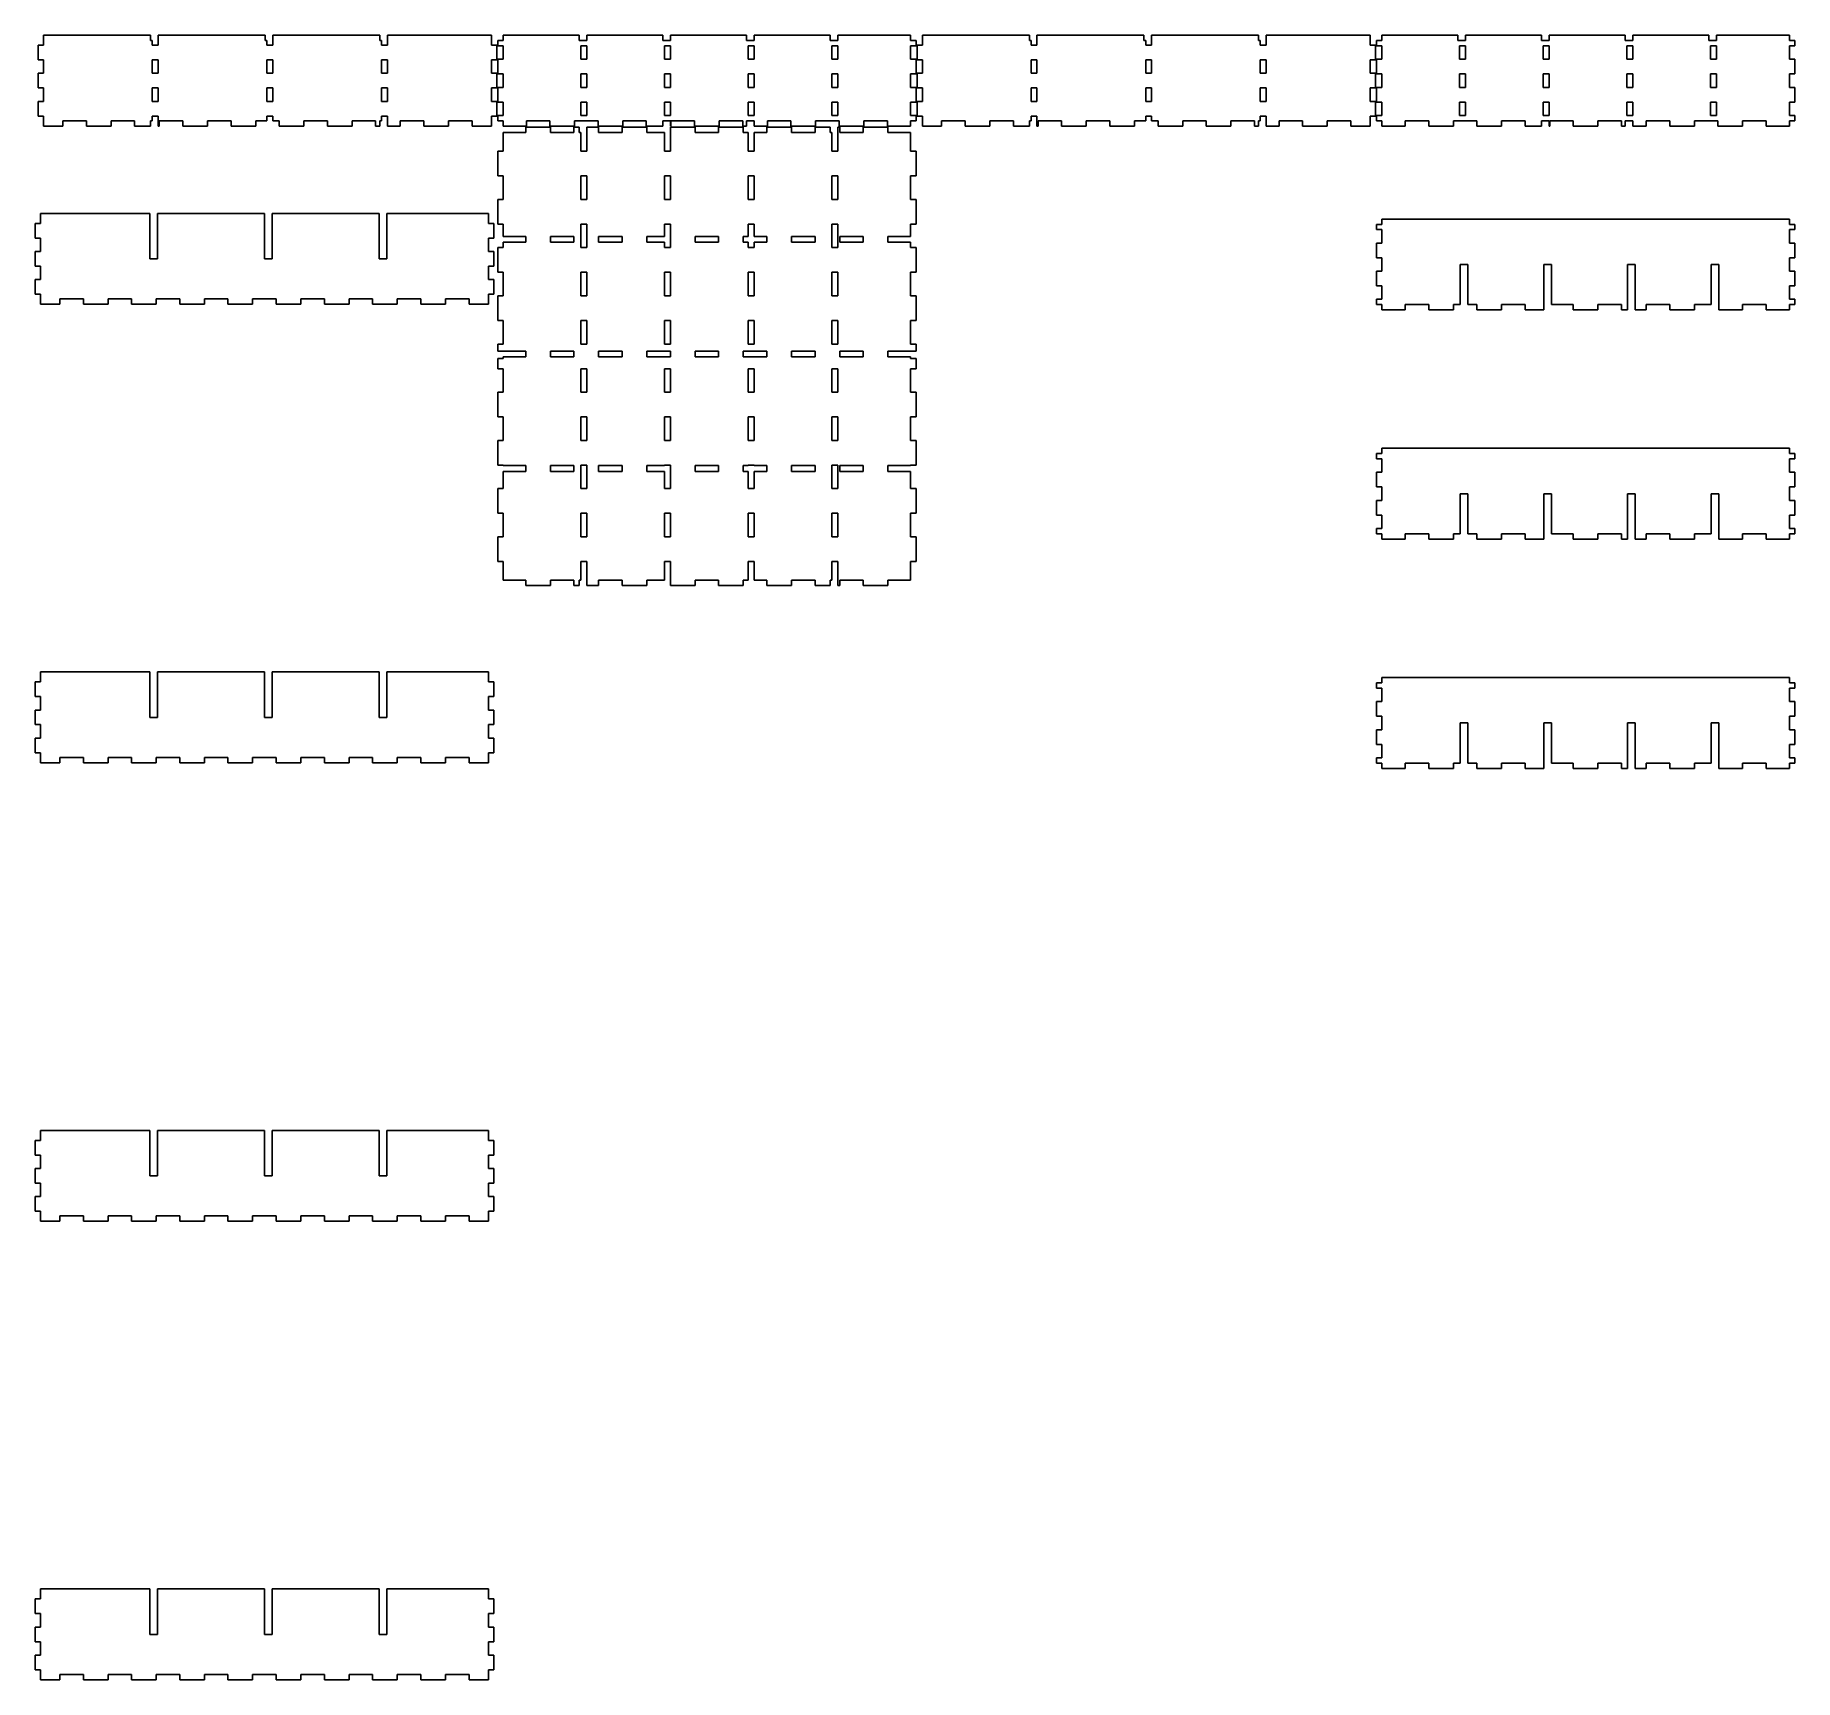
# Model space of a CAD drawing. Header units: metres. Extents: x -334 to 542, y -933 to -114.
import ezdxf

# ---------------------------------------------------------------- set-up
doc = ezdxf.new("R2010")
doc.units = ezdxf.units.M

msp = doc.modelspace()

# ---------------------------------------------------------------- linework, layer by layer
for p, q in [((-330.215, -119.11), (-332.875, -119.11)), ((-332.875, -119.11), (-332.875, -126.39)), ((-276.952, -114.125), (-330.215, -114.125)), ((-330.215, -114.125), (-330.215, -119.11)), ((-276.952, -116.785), (-276.952, -114.125)), ((-276.092, -116.785), (-276.952, -116.785)), ((-276.092, -119.11), (-276.092, -116.785)), ((-273.152, -119.11), (-276.092, -119.11)), ((-219.89, -114.125), (-273.152, -114.125)), ((-273.152, -114.125), (-273.152, -119.11)), ((-219.89, -116.785), (-219.89, -114.125)), ((-219.03, -116.785), (-219.89, -116.785)), ((-219.03, -119.11), (-219.03, -116.785)), ((-216.09, -119.11), (-219.03, -119.11)), ((-162.827, -114.125), (-216.09, -114.125)), ((-216.09, -114.125), (-216.09, -119.11)), ((-162.827, -116.785), (-162.827, -114.125)), ((-161.967, -116.785), (-162.827, -116.785)), ((-161.967, -119.11), (-161.967, -116.785)), ((-159.027, -119.11), (-161.967, -119.11)), ((-107.285, -114.125), (-159.027, -114.125)), ((-159.027, -114.125), (-159.027, -119.11)), ((-107.285, -119.11), (-107.285, -114.125)), ((-104.625, -119.11), (-107.285, -119.11)), ((-104.625, -126.39), (-104.625, -119.11)), ((-101.465, -116.785), (-104.125, -116.785)), ((-104.125, -116.785), (-104.125, -119.39)), ((-104.125, -119.39), (-101.465, -119.39)), ((-63.615, -114.125), (-101.465, -114.125)), ((-101.465, -114.125), (-101.465, -116.785)), ((-101.465, -119.39), (-101.465, -126.11)), ((-63.615, -116.785), (-63.615, -114.125)), ((-59.815, -116.785), (-63.615, -116.785)), ((-62.755, -126.11), (-62.755, -119.39)), ((-62.755, -119.39), (-59.815, -119.39)), ((-21.965, -114.125), (-59.815, -114.125)), ((-59.815, -114.125), (-59.815, -116.785)), ((-59.815, -119.39), (-59.815, -126.11)), ((-21.965, -116.785), (-21.965, -114.125)), ((-18.165, -116.785), (-21.965, -116.785)), ((-21.105, -126.11), (-21.105, -119.39)), ((-21.105, -119.39), (-18.165, -119.39)), ((19.685, -114.125), (-18.165, -114.125)), ((-18.165, -114.125), (-18.165, -116.785)), ((-18.165, -119.39), (-18.165, -126.11)), ((19.685, -116.785), (19.685, -114.125)), ((23.485, -116.785), (19.685, -116.785)), ((20.545, -126.11), (20.545, -119.39)), ((20.545, -119.39), (23.485, -119.39)), ((61.335, -114.125), (23.485, -114.125)), ((23.485, -114.125), (23.485, -116.785)), ((23.485, -119.39), (23.485, -126.11)), ((61.335, -116.785), (61.335, -114.125)), ((65.135, -116.785), (61.335, -116.785)), ((62.195, -126.11), (62.195, -119.39)), ((62.195, -119.39), (65.135, -119.39)), ((101.465, -114.125), (65.135, -114.125)), ((65.135, -114.125), (65.135, -116.785)), ((65.135, -119.39), (65.135, -126.11)), ((101.465, -116.785), (101.465, -114.125)), ((104.125, -116.785), (101.465, -116.785)), ((101.465, -126.11), (101.465, -119.39)), ((101.465, -119.39), (104.125, -119.39)), ((104.125, -119.39), (104.125, -116.785)), ((107.285, -119.11), (104.625, -119.11)), ((104.625, -119.11), (104.625, -126.39)), ((160.548, -114.125), (107.285, -114.125)), ((107.285, -114.125), (107.285, -119.11)), ((160.548, -116.785), (160.548, -114.125)), ((161.408, -116.785), (160.548, -116.785)), ((161.408, -119.11), (161.408, -116.785)), ((164.348, -119.11), (161.408, -119.11)), ((217.61, -114.125), (164.348, -114.125)), ((164.348, -114.125), (164.348, -119.11)), ((217.61, -116.785), (217.61, -114.125)), ((218.47, -116.785), (217.61, -116.785)), ((218.47, -119.11), (218.47, -116.785)), ((221.41, -119.11), (218.47, -119.11)), ((274.673, -114.125), (221.41, -114.125)), ((221.41, -114.125), (221.41, -119.11)), ((274.673, -116.785), (274.673, -114.125)), ((275.533, -116.785), (274.673, -116.785)), ((275.533, -119.11), (275.533, -116.785)), ((278.473, -119.11), (275.533, -119.11)), ((330.215, -114.125), (278.473, -114.125)), ((278.473, -114.125), (278.473, -119.11)), ((330.215, -119.11), (330.215, -114.125)), ((332.875, -119.11), (330.215, -119.11)), ((332.875, -126.39), (332.875, -119.11)), ((336.035, -116.785), (333.375, -116.785)), ((333.375, -116.785), (333.375, -119.39)), ((333.375, -119.39), (336.035, -119.39)), ((373.885, -114.125), (336.035, -114.125)), ((336.035, -114.125), (336.035, -116.785)), ((336.035, -119.39), (336.035, -126.11)), ((373.885, -116.785), (373.885, -114.125)), ((377.685, -116.785), (373.885, -116.785)), ((374.745, -126.11), (374.745, -119.39)), ((374.745, -119.39), (377.685, -119.39)), ((415.535, -114.125), (377.685, -114.125)), ((377.685, -114.125), (377.685, -116.785)), ((377.685, -119.39), (377.685, -126.11)), ((415.535, -116.785), (415.535, -114.125)), ((419.335, -116.785), (415.535, -116.785)), ((416.395, -126.11), (416.395, -119.39)), ((416.395, -119.39), (419.335, -119.39)), ((457.185, -114.125), (419.335, -114.125)), ((419.335, -114.125), (419.335, -116.785)), ((419.335, -119.39), (419.335, -126.11)), ((457.185, -116.785), (457.185, -114.125)), ((460.985, -116.785), (457.185, -116.785)), ((458.045, -126.11), (458.045, -119.39)), ((458.045, -119.39), (460.985, -119.39)), ((498.835, -114.125), (460.985, -114.125)), ((460.985, -114.125), (460.985, -116.785)), ((460.985, -119.39), (460.985, -126.11)), ((498.835, -116.785), (498.835, -114.125)), ((502.635, -116.785), (498.835, -116.785)), ((499.695, -126.11), (499.695, -119.39)), ((499.695, -119.39), (502.635, -119.39)), ((538.965, -114.125), (502.635, -114.125)), ((502.635, -114.125), (502.635, -116.785)), ((502.635, -119.39), (502.635, -126.11)), ((538.965, -116.785), (538.965, -114.125)), ((541.625, -116.785), (538.965, -116.785)), ((538.965, -126.11), (538.965, -119.39)), ((538.965, -119.39), (541.625, -119.39)), ((541.625, -119.39), (541.625, -116.785)), ((-332.875, -126.39), (-330.215, -126.39)), ((-330.215, -126.39), (-330.215, -133.11)), ((-276.092, -133.11), (-276.092, -126.39)), ((-276.092, -126.39), (-273.152, -126.39)), ((-273.152, -126.39), (-273.152, -133.11)), ((-219.03, -133.11), (-219.03, -126.39)), ((-219.03, -126.39), (-216.09, -126.39)), ((-216.09, -126.39), (-216.09, -133.11)), ((-161.967, -133.11), (-161.967, -126.39)), ((-161.967, -126.39), (-159.027, -126.39)), ((-159.027, -126.39), (-159.027, -133.11)), ((-107.285, -133.11), (-107.285, -126.39)), ((-107.285, -126.39), (-104.625, -126.39)), ((-101.465, -126.11), (-104.125, -126.11)), ((-104.125, -126.11), (-104.125, -133.39)), ((-59.815, -126.11), (-62.755, -126.11)), ((-18.165, -126.11), (-21.105, -126.11)), ((23.485, -126.11), (20.545, -126.11)), ((65.135, -126.11), (62.195, -126.11)), ((104.125, -126.11), (101.465, -126.11)), ((104.125, -133.39), (104.125, -126.11)), ((104.625, -126.39), (107.285, -126.39)), ((107.285, -126.39), (107.285, -133.11)), ((161.408, -133.11), (161.408, -126.39)), ((161.408, -126.39), (164.348, -126.39)), ((164.348, -126.39), (164.348, -133.11)), ((218.47, -133.11), (218.47, -126.39)), ((218.47, -126.39), (221.41, -126.39)), ((221.41, -126.39), (221.41, -133.11)), ((275.533, -133.11), (275.533, -126.39)), ((275.533, -126.39), (278.473, -126.39)), ((278.473, -126.39), (278.473, -133.11)), ((330.215, -133.11), (330.215, -126.39)), ((330.215, -126.39), (332.875, -126.39)), ((336.035, -126.11), (333.375, -126.11)), ((333.375, -126.11), (333.375, -133.39)), ((377.685, -126.11), (374.745, -126.11)), ((419.335, -126.11), (416.395, -126.11)), ((460.985, -126.11), (458.045, -126.11)), ((502.635, -126.11), (499.695, -126.11)), ((541.625, -126.11), (538.965, -126.11)), ((541.625, -133.39), (541.625, -126.11)), ((-330.215, -133.11), (-332.875, -133.11)), ((-332.875, -133.11), (-332.875, -140.39)), ((-273.152, -133.11), (-276.092, -133.11)), ((-216.09, -133.11), (-219.03, -133.11)), ((-159.027, -133.11), (-161.967, -133.11)), ((-104.625, -133.11), (-107.285, -133.11)), ((-104.625, -140.39), (-104.625, -133.11)), ((-104.125, -133.39), (-101.465, -133.39)), ((-101.465, -140.11), (-104.125, -140.11)), ((-104.125, -140.11), (-104.125, -147.39)), ((-101.465, -133.39), (-101.465, -140.11)), ((-62.755, -140.11), (-62.755, -133.39)), ((-62.755, -133.39), (-59.815, -133.39)), ((-59.815, -140.11), (-62.755, -140.11)), ((-59.815, -133.39), (-59.815, -140.11)), ((-21.105, -140.11), (-21.105, -133.39)), ((-21.105, -133.39), (-18.165, -133.39)), ((-18.165, -140.11), (-21.105, -140.11)), ((-18.165, -133.39), (-18.165, -140.11)), ((20.545, -140.11), (20.545, -133.39)), ((20.545, -133.39), (23.485, -133.39)), ((23.485, -140.11), (20.545, -140.11)), ((23.485, -133.39), (23.485, -140.11)), ((62.195, -140.11), (62.195, -133.39)), ((62.195, -133.39), (65.135, -133.39)), ((65.135, -140.11), (62.195, -140.11)), ((65.135, -133.39), (65.135, -140.11)), ((101.465, -140.11), (101.465, -133.39)), ((101.465, -133.39), (104.125, -133.39)), ((104.125, -140.11), (101.465, -140.11)), ((104.125, -147.39), (104.125, -140.11)), ((107.285, -133.11), (104.625, -133.11)), ((104.625, -133.11), (104.625, -140.39)), ((164.348, -133.11), (161.408, -133.11)), ((221.41, -133.11), (218.47, -133.11)), ((278.473, -133.11), (275.533, -133.11)), ((332.875, -133.11), (330.215, -133.11)), ((332.875, -140.39), (332.875, -133.11)), ((333.375, -133.39), (336.035, -133.39)), ((336.035, -140.11), (333.375, -140.11)), ((333.375, -140.11), (333.375, -147.39)), ((336.035, -133.39), (336.035, -140.11)), ((374.745, -140.11), (374.745, -133.39)), ((374.745, -133.39), (377.685, -133.39)), ((377.685, -140.11), (374.745, -140.11)), ((377.685, -133.39), (377.685, -140.11)), ((416.395, -140.11), (416.395, -133.39)), ((416.395, -133.39), (419.335, -133.39)), ((419.335, -140.11), (416.395, -140.11)), ((419.335, -133.39), (419.335, -140.11)), ((458.045, -140.11), (458.045, -133.39)), ((458.045, -133.39), (460.985, -133.39)), ((460.985, -140.11), (458.045, -140.11)), ((460.985, -133.39), (460.985, -140.11)), ((499.695, -140.11), (499.695, -133.39)), ((499.695, -133.39), (502.635, -133.39)), ((502.635, -140.11), (499.695, -140.11)), ((502.635, -133.39), (502.635, -140.11)), ((538.965, -140.11), (538.965, -133.39)), ((538.965, -133.39), (541.625, -133.39)), ((541.625, -140.11), (538.965, -140.11)), ((541.625, -147.39), (541.625, -140.11)), ((-332.875, -140.39), (-330.215, -140.39)), ((-330.215, -147.11), (-332.875, -147.11)), ((-332.875, -147.11), (-332.875, -154.39)), ((-330.215, -140.39), (-330.215, -147.11)), ((-276.092, -147.11), (-276.092, -140.39)), ((-276.092, -140.39), (-273.152, -140.39)), ((-273.152, -147.11), (-276.092, -147.11)), ((-273.152, -140.39), (-273.152, -147.11)), ((-219.03, -147.11), (-219.03, -140.39)), ((-219.03, -140.39), (-216.09, -140.39)), ((-216.09, -147.11), (-219.03, -147.11)), ((-216.09, -140.39), (-216.09, -147.11)), ((-161.967, -147.11), (-161.967, -140.39)), ((-161.967, -140.39), (-159.027, -140.39)), ((-159.027, -147.11), (-161.967, -147.11)), ((-159.027, -140.39), (-159.027, -147.11)), ((-107.285, -147.11), (-107.285, -140.39)), ((-107.285, -140.39), (-104.625, -140.39)), ((-104.625, -147.11), (-107.285, -147.11)), ((-104.625, -154.39), (-104.625, -147.11)), ((-104.125, -147.39), (-101.465, -147.39)), ((-101.465, -147.39), (-101.465, -154.11)), ((-62.755, -154.11), (-62.755, -147.39)), ((-62.755, -147.39), (-59.815, -147.39)), ((-59.815, -147.39), (-59.815, -154.11)), ((-21.105, -154.11), (-21.105, -147.39)), ((-21.105, -147.39), (-18.165, -147.39)), ((-18.165, -147.39), (-18.165, -154.11)), ((20.545, -154.11), (20.545, -147.39)), ((20.545, -147.39), (23.485, -147.39)), ((23.485, -147.39), (23.485, -154.11)), ((62.195, -154.11), (62.195, -147.39)), ((62.195, -147.39), (65.135, -147.39)), ((65.135, -147.39), (65.135, -154.11)), ((101.465, -154.11), (101.465, -147.39)), ((101.465, -147.39), (104.125, -147.39)), ((104.625, -140.39), (107.285, -140.39)), ((107.285, -147.11), (104.625, -147.11)), ((104.625, -147.11), (104.625, -154.39)), ((107.285, -140.39), (107.285, -147.11)), ((161.408, -147.11), (161.408, -140.39)), ((161.408, -140.39), (164.348, -140.39)), ((164.348, -147.11), (161.408, -147.11)), ((164.348, -140.39), (164.348, -147.11)), ((218.47, -147.11), (218.47, -140.39)), ((218.47, -140.39), (221.41, -140.39)), ((221.41, -147.11), (218.47, -147.11)), ((221.41, -140.39), (221.41, -147.11)), ((275.533, -147.11), (275.533, -140.39)), ((275.533, -140.39), (278.473, -140.39)), ((278.473, -147.11), (275.533, -147.11)), ((278.473, -140.39), (278.473, -147.11)), ((330.215, -147.11), (330.215, -140.39)), ((330.215, -140.39), (332.875, -140.39)), ((332.875, -147.11), (330.215, -147.11)), ((332.875, -154.39), (332.875, -147.11)), ((333.375, -147.39), (336.035, -147.39)), ((336.035, -147.39), (336.035, -154.11)), ((374.745, -154.11), (374.745, -147.39)), ((374.745, -147.39), (377.685, -147.39)), ((377.685, -147.39), (377.685, -154.11)), ((416.395, -154.11), (416.395, -147.39)), ((416.395, -147.39), (419.335, -147.39)), ((419.335, -147.39), (419.335, -154.11)), ((458.045, -154.11), (458.045, -147.39)), ((458.045, -147.39), (460.985, -147.39)), ((460.985, -147.39), (460.985, -154.11)), ((499.695, -154.11), (499.695, -147.39)), ((499.695, -147.39), (502.635, -147.39)), ((502.635, -147.39), (502.635, -154.11)), ((538.965, -154.11), (538.965, -147.39)), ((538.965, -147.39), (541.625, -147.39)), ((-332.875, -154.39), (-330.215, -154.39)), ((-330.215, -154.39), (-330.215, -159.375)), ((-320.61, -156.715), (-308.89, -156.715)), ((-320.61, -159.375), (-320.61, -156.715)), ((-308.89, -156.715), (-308.89, -159.375)), ((-296.61, -159.375), (-296.61, -156.715)), ((-296.61, -156.715), (-284.89, -156.715)), ((-284.89, -156.715), (-284.89, -159.375)), ((-276.952, -159.375), (-276.952, -156.715)), ((-276.952, -156.715), (-276.092, -156.715)), ((-276.092, -156.715), (-276.092, -154.39)), ((-276.092, -154.39), (-273.152, -154.39)), ((-273.152, -154.39), (-273.152, -159.375)), ((-272.61, -159.375), (-272.61, -156.715)), ((-272.61, -156.715), (-260.89, -156.715)), ((-260.89, -156.715), (-260.89, -159.375)), ((-248.61, -159.375), (-248.61, -156.715)), ((-248.61, -156.715), (-236.89, -156.715)), ((-236.89, -156.715), (-236.89, -159.375)), ((-224.61, -159.375), (-224.61, -156.715)), ((-224.61, -156.715), (-219.03, -156.715)), ((-219.03, -156.715), (-219.03, -154.39)), ((-219.03, -154.39), (-216.09, -154.39)), ((-216.09, -154.39), (-216.09, -156.715)), ((-216.09, -156.715), (-212.89, -156.715)), ((-212.89, -156.715), (-212.89, -159.375)), ((-200.61, -159.375), (-200.61, -156.715)), ((-200.61, -156.715), (-188.89, -156.715)), ((-188.89, -156.715), (-188.89, -159.375)), ((-176.61, -159.375), (-176.61, -156.715)), ((-176.61, -156.715), (-164.89, -156.715)), ((-164.89, -156.715), (-164.89, -159.375)), ((-162.827, -159.375), (-162.827, -156.715)), ((-162.827, -156.715), (-161.967, -156.715)), ((-161.967, -156.715), (-161.967, -154.39)), ((-161.967, -154.39), (-159.027, -154.39)), ((-159.027, -154.39), (-159.027, -159.375)), ((-152.61, -159.375), (-152.61, -156.715)), ((-152.61, -156.715), (-140.89, -156.715)), ((-140.89, -156.715), (-140.89, -159.375)), ((-128.61, -159.375), (-128.61, -156.715)), ((-128.61, -156.715), (-116.89, -156.715)), ((-116.89, -156.715), (-116.89, -159.375)), ((-107.285, -159.375), (-107.285, -154.39)), ((-107.285, -154.39), (-104.625, -154.39)), ((-101.465, -154.11), (-104.125, -154.11)), ((-104.125, -154.11), (-104.125, -156.715)), ((-104.125, -156.715), (-101.465, -156.715)), ((-101.465, -156.715), (-101.465, -159.375)), ((-89.86, -156.715), (-78.14, -156.715)), ((-89.86, -159.375), (-89.86, -156.715)), ((-78.14, -156.715), (-78.14, -159.375)), ((-65.86, -159.375), (-65.86, -156.715)), ((-65.86, -156.715), (-54.14, -156.715)), ((-59.815, -154.11), (-62.755, -154.11)), ((-54.14, -156.715), (-54.14, -159.375)), ((-41.86, -159.375), (-41.86, -156.715)), ((-41.86, -156.715), (-30.14, -156.715)), ((-30.14, -156.715), (-30.14, -159.375)), ((-21.965, -159.375), (-21.965, -156.715)), ((-21.965, -156.715), (-18.165, -156.715)), ((-18.165, -154.11), (-21.105, -154.11)), ((-18.165, -156.715), (-18.165, -159.375)), ((-17.86, -159.375), (-17.86, -156.715)), ((-17.86, -156.715), (-6.14, -156.715)), ((-6.14, -156.715), (-6.14, -159.375)), ((6.14, -159.375), (6.14, -156.715)), ((6.14, -156.715), (17.86, -156.715)), ((17.86, -156.715), (17.86, -159.375)), ((19.685, -159.375), (19.685, -156.715)), ((19.685, -156.715), (23.485, -156.715)), ((23.485, -154.11), (20.545, -154.11)), ((23.485, -156.715), (23.485, -159.375)), ((30.14, -159.375), (30.14, -156.715)), ((30.14, -156.715), (41.86, -156.715)), ((41.86, -156.715), (41.86, -159.375)), ((54.14, -159.375), (54.14, -156.715)), ((54.14, -156.715), (65.86, -156.715)), ((65.135, -154.11), (62.195, -154.11)), ((65.86, -156.715), (65.86, -159.375)), ((78.14, -159.375), (78.14, -156.715)), ((78.14, -156.715), (89.86, -156.715)), ((89.86, -156.715), (89.86, -159.375)), ((104.125, -154.11), (101.465, -154.11)), ((101.465, -159.375), (101.465, -156.715)), ((101.465, -156.715), (104.125, -156.715)), ((104.125, -156.715), (104.125, -154.11)), ((104.625, -154.39), (107.285, -154.39)), ((107.285, -154.39), (107.285, -159.375)), ((116.89, -156.715), (128.61, -156.715)), ((116.89, -159.375), (116.89, -156.715)), ((128.61, -156.715), (128.61, -159.375)), ((140.89, -159.375), (140.89, -156.715)), ((140.89, -156.715), (152.61, -156.715)), ((152.61, -156.715), (152.61, -159.375)), ((160.548, -159.375), (160.548, -156.715)), ((160.548, -156.715), (161.408, -156.715)), ((161.408, -156.715), (161.408, -154.39)), ((161.408, -154.39), (164.348, -154.39)), ((164.348, -154.39), (164.348, -159.375)), ((164.89, -159.375), (164.89, -156.715)), ((164.89, -156.715), (176.61, -156.715)), ((176.61, -156.715), (176.61, -159.375)), ((188.89, -159.375), (188.89, -156.715)), ((188.89, -156.715), (200.61, -156.715)), ((200.61, -156.715), (200.61, -159.375)), ((212.89, -159.375), (212.89, -156.715)), ((212.89, -156.715), (218.47, -156.715)), ((218.47, -156.715), (218.47, -154.39)), ((218.47, -154.39), (221.41, -154.39)), ((221.41, -154.39), (221.41, -156.715)), ((221.41, -156.715), (224.61, -156.715)), ((224.61, -156.715), (224.61, -159.375)), ((236.89, -159.375), (236.89, -156.715)), ((236.89, -156.715), (248.61, -156.715)), ((248.61, -156.715), (248.61, -159.375)), ((260.89, -159.375), (260.89, -156.715)), ((260.89, -156.715), (272.61, -156.715)), ((272.61, -156.715), (272.61, -159.375)), ((274.673, -159.375), (274.673, -156.715)), ((274.673, -156.715), (275.533, -156.715)), ((275.533, -156.715), (275.533, -154.39)), ((275.533, -154.39), (278.473, -154.39)), ((278.473, -154.39), (278.473, -159.375)), ((284.89, -159.375), (284.89, -156.715)), ((284.89, -156.715), (296.61, -156.715)), ((296.61, -156.715), (296.61, -159.375)), ((308.89, -159.375), (308.89, -156.715)), ((308.89, -156.715), (320.61, -156.715)), ((320.61, -156.715), (320.61, -159.375)), ((330.215, -159.375), (330.215, -154.39)), ((330.215, -154.39), (332.875, -154.39)), ((336.035, -154.11), (333.375, -154.11)), ((333.375, -154.11), (333.375, -156.715)), ((333.375, -156.715), (336.035, -156.715)), ((336.035, -156.715), (336.035, -159.375)), ((347.64, -156.715), (359.36, -156.715)), ((347.64, -159.375), (347.64, -156.715)), ((359.36, -156.715), (359.36, -159.375)), ((371.64, -159.375), (371.64, -156.715)), ((371.64, -156.715), (383.36, -156.715)), ((377.685, -154.11), (374.745, -154.11)), ((383.36, -156.715), (383.36, -159.375)), ((395.64, -159.375), (395.64, -156.715)), ((395.64, -156.715), (407.36, -156.715)), ((407.36, -156.715), (407.36, -159.375)), ((415.535, -159.375), (415.535, -156.715)), ((415.535, -156.715), (419.335, -156.715)), ((419.335, -154.11), (416.395, -154.11)), ((419.335, -156.715), (419.335, -159.375)), ((419.64, -159.375), (419.64, -156.715)), ((419.64, -156.715), (431.36, -156.715)), ((431.36, -156.715), (431.36, -159.375)), ((443.64, -159.375), (443.64, -156.715)), ((443.64, -156.715), (455.36, -156.715)), ((455.36, -156.715), (455.36, -159.375)), ((457.185, -159.375), (457.185, -156.715)), ((457.185, -156.715), (460.985, -156.715)), ((460.985, -154.11), (458.045, -154.11)), ((460.985, -156.715), (460.985, -159.375)), ((467.64, -159.375), (467.64, -156.715)), ((467.64, -156.715), (479.36, -156.715)), ((479.36, -156.715), (479.36, -159.375)), ((491.64, -159.375), (491.64, -156.715)), ((491.64, -156.715), (503.36, -156.715)), ((502.635, -154.11), (499.695, -154.11)), ((503.36, -156.715), (503.36, -159.375)), ((515.64, -159.375), (515.64, -156.715)), ((515.64, -156.715), (527.36, -156.715)), ((527.36, -156.715), (527.36, -159.375)), ((541.625, -154.11), (538.965, -154.11)), ((538.965, -159.375), (538.965, -156.715)), ((538.965, -156.715), (541.625, -156.715)), ((541.625, -156.715), (541.625, -154.11)), ((-330.215, -159.375), (-320.61, -159.375)), ((-308.89, -159.375), (-296.61, -159.375)), ((-284.89, -159.375), (-276.952, -159.375)), ((-273.152, -159.375), (-272.61, -159.375)), ((-260.89, -159.375), (-248.61, -159.375)), ((-236.89, -159.375), (-224.61, -159.375)), ((-212.89, -159.375), (-200.61, -159.375)), ((-188.89, -159.375), (-176.61, -159.375)), ((-164.89, -159.375), (-162.827, -159.375)), ((-159.027, -159.375), (-152.61, -159.375)), ((-140.89, -159.375), (-128.61, -159.375)), ((-116.89, -159.375), (-107.285, -159.375)), ((-101.465, -159.375), (-89.86, -159.375)), ((-90.14, -162.535), (-101.465, -162.535)), ((-101.465, -162.535), (-101.465, -171.86)), ((-77.86, -159.875), (-90.14, -159.875)), ((-90.14, -159.875), (-90.14, -162.535)), ((-78.14, -159.375), (-65.86, -159.375)), ((-77.86, -162.535), (-77.86, -159.875)), ((-66.14, -162.535), (-77.86, -162.535)), ((-63.615, -159.875), (-66.14, -159.875)), ((-66.14, -159.875), (-66.14, -162.535)), ((-63.615, -162.535), (-63.615, -159.875)), ((-62.755, -162.535), (-63.615, -162.535)), ((-62.755, -171.86), (-62.755, -162.535)), ((-53.86, -159.875), (-59.815, -159.875)), ((-59.815, -159.875), (-59.815, -171.86)), ((-54.14, -159.375), (-41.86, -159.375)), ((-53.86, -162.535), (-53.86, -159.875)), ((-42.14, -162.535), (-53.86, -162.535)), ((-29.86, -159.875), (-42.14, -159.875)), ((-42.14, -159.875), (-42.14, -162.535)), ((-30.14, -159.375), (-21.965, -159.375)), ((-29.86, -162.535), (-29.86, -159.875)), ((-21.105, -162.535), (-29.86, -162.535)), ((-21.105, -171.86), (-21.105, -162.535)), ((-18.165, -159.375), (-17.86, -159.375)), ((-18.14, -162.535), (-18.165, -162.535)), ((-18.165, -162.535), (-18.165, -171.86)), ((-5.86, -159.875), (-18.14, -159.875)), ((-18.14, -159.875), (-18.14, -162.535)), ((-6.14, -159.375), (6.14, -159.375)), ((-5.86, -162.535), (-5.86, -159.875)), ((5.86, -162.535), (-5.86, -162.535)), ((18.14, -159.875), (5.86, -159.875)), ((5.86, -159.875), (5.86, -162.535)), ((17.86, -159.375), (19.685, -159.375)), ((18.14, -162.535), (18.14, -159.875)), ((20.545, -162.535), (18.14, -162.535)), ((20.545, -171.86), (20.545, -162.535)), ((23.485, -159.375), (30.14, -159.375)), ((29.86, -162.535), (23.485, -162.535)), ((23.485, -162.535), (23.485, -171.86)), ((42.14, -159.875), (29.86, -159.875)), ((29.86, -159.875), (29.86, -162.535)), ((41.86, -159.375), (54.14, -159.375)), ((42.14, -162.535), (42.14, -159.875)), ((53.86, -162.535), (42.14, -162.535)), ((61.335, -159.875), (53.86, -159.875)), ((53.86, -159.875), (53.86, -162.535)), ((61.335, -162.535), (61.335, -159.875)), ((62.195, -162.535), (61.335, -162.535)), ((62.195, -171.86), (62.195, -162.535)), ((66.14, -159.875), (65.135, -159.875)), ((65.135, -159.875), (65.135, -171.86)), ((65.86, -159.375), (78.14, -159.375)), ((66.14, -162.535), (66.14, -159.875)), ((77.86, -162.535), (66.14, -162.535)), ((90.14, -159.875), (77.86, -159.875)), ((77.86, -159.875), (77.86, -162.535)), ((89.86, -159.375), (101.465, -159.375)), ((90.14, -162.535), (90.14, -159.875)), ((101.465, -162.535), (90.14, -162.535)), ((101.465, -171.86), (101.465, -162.535)), ((107.285, -159.375), (116.89, -159.375)), ((128.61, -159.375), (140.89, -159.375)), ((152.61, -159.375), (160.548, -159.375)), ((164.348, -159.375), (164.89, -159.375)), ((176.61, -159.375), (188.89, -159.375)), ((200.61, -159.375), (212.89, -159.375)), ((224.61, -159.375), (236.89, -159.375)), ((248.61, -159.375), (260.89, -159.375)), ((272.61, -159.375), (274.673, -159.375)), ((278.473, -159.375), (284.89, -159.375)), ((296.61, -159.375), (308.89, -159.375)), ((320.61, -159.375), (330.215, -159.375)), ((336.035, -159.375), (347.64, -159.375)), ((359.36, -159.375), (371.64, -159.375)), ((383.36, -159.375), (395.64, -159.375)), ((407.36, -159.375), (415.535, -159.375)), ((419.335, -159.375), (419.64, -159.375)), ((431.36, -159.375), (443.64, -159.375)), ((455.36, -159.375), (457.185, -159.375)), ((460.985, -159.375), (467.64, -159.375)), ((479.36, -159.375), (491.64, -159.375)), ((503.36, -159.375), (515.64, -159.375)), ((527.36, -159.375), (538.965, -159.375)), ((-101.465, -171.86), (-104.125, -171.86)), ((-104.125, -171.86), (-104.125, -184.14)), ((-59.815, -171.86), (-62.755, -171.86)), ((-18.165, -171.86), (-21.105, -171.86)), ((23.485, -171.86), (20.545, -171.86)), ((65.135, -171.86), (62.195, -171.86)), ((104.125, -171.86), (101.465, -171.86)), ((104.125, -184.14), (104.125, -171.86)), ((-104.125, -184.14), (-101.465, -184.14)), ((-101.465, -184.14), (-101.465, -195.86)), ((-62.755, -195.86), (-62.755, -184.14)), ((-62.755, -184.14), (-59.815, -184.14)), ((-59.815, -184.14), (-59.815, -195.86)), ((-21.105, -195.86), (-21.105, -184.14)), ((-21.105, -184.14), (-18.165, -184.14)), ((-18.165, -184.14), (-18.165, -195.86)), ((20.545, -195.86), (20.545, -184.14)), ((20.545, -184.14), (23.485, -184.14)), ((23.485, -184.14), (23.485, -195.86)), ((62.195, -195.86), (62.195, -184.14)), ((62.195, -184.14), (65.135, -184.14)), ((65.135, -184.14), (65.135, -195.86)), ((101.465, -195.86), (101.465, -184.14)), ((101.465, -184.14), (104.125, -184.14)), ((-101.465, -195.86), (-104.125, -195.86)), ((-104.125, -195.86), (-104.125, -208.14)), ((-59.815, -195.86), (-62.755, -195.86)), ((-18.165, -195.86), (-21.105, -195.86)), ((23.485, -195.86), (20.545, -195.86)), ((65.135, -195.86), (62.195, -195.86)), ((104.125, -195.86), (101.465, -195.86)), ((104.125, -208.14), (104.125, -195.86)), ((-331.715, -207.81), (-334.375, -207.81)), ((-334.375, -207.81), (-334.375, -215.09)), ((-277.312, -202.825), (-331.715, -202.825)), ((-331.715, -202.825), (-331.715, -207.81)), ((-277.312, -225.45), (-277.312, -202.825)), ((-220.25, -202.825), (-273.512, -202.825)), ((-273.512, -202.825), (-273.512, -225.45)), ((-220.25, -225.45), (-220.25, -202.825)), ((-163.188, -202.825), (-216.45, -202.825)), ((-216.45, -202.825), (-216.45, -225.45)), ((-163.188, -225.45), (-163.188, -202.825)), ((-108.785, -202.825), (-159.388, -202.825)), ((-159.388, -202.825), (-159.388, -225.45)), ((-108.785, -207.81), (-108.785, -202.825)), ((-106.125, -207.81), (-108.785, -207.81)), ((-106.125, -215.09), (-106.125, -207.81)), ((-104.125, -208.14), (-101.465, -208.14)), ((-101.465, -208.14), (-101.465, -214.277)), ((-62.755, -219.86), (-62.755, -208.14)), ((-62.755, -208.14), (-59.815, -208.14)), ((-59.815, -208.14), (-59.815, -219.86)), ((-21.105, -214.277), (-21.105, -208.14)), ((-21.105, -208.14), (-18.165, -208.14)), ((-18.165, -208.14), (-18.165, -214.277)), ((20.545, -214.277), (20.545, -208.14)), ((20.545, -208.14), (23.485, -208.14)), ((23.485, -208.14), (23.485, -214.277)), ((62.195, -219.86), (62.195, -208.14)), ((62.195, -208.14), (65.135, -208.14)), ((65.135, -208.14), (65.135, -219.86)), ((101.465, -214.278), (101.465, -208.14)), ((101.465, -208.14), (104.125, -208.14)), ((336.035, -208.285), (333.375, -208.285)), ((333.375, -208.285), (333.375, -210.89)), ((538.965, -205.625), (336.035, -205.625)), ((336.035, -205.625), (336.035, -208.285)), ((538.965, -208.285), (538.965, -205.625)), ((541.625, -208.285), (538.965, -208.285)), ((541.625, -210.89), (541.625, -208.285)), ((-334.375, -215.09), (-331.715, -215.09)), ((-331.715, -215.09), (-331.715, -221.81)), ((-108.785, -221.81), (-108.785, -215.09)), ((-108.785, -215.09), (-106.125, -215.09)), ((-101.465, -214.277), (-90.14, -214.277)), ((-90.14, -217.217), (-101.465, -217.217)), ((-101.465, -217.217), (-101.465, -219.86)), ((-90.14, -214.277), (-90.14, -217.217)), ((-77.86, -217.217), (-77.86, -214.277)), ((-77.86, -214.277), (-66.14, -214.277)), ((-66.14, -217.217), (-77.86, -217.217)), ((-66.14, -214.277), (-66.14, -217.217)), ((-53.86, -217.217), (-53.86, -214.277)), ((-53.86, -214.277), (-42.14, -214.277)), ((-42.14, -217.217), (-53.86, -217.217)), ((-42.14, -214.277), (-42.14, -217.217)), ((-29.86, -217.217), (-29.86, -214.277)), ((-29.86, -214.277), (-21.105, -214.277)), ((-21.105, -217.217), (-29.86, -217.217)), ((-21.105, -219.86), (-21.105, -217.217)), ((-18.165, -214.277), (-18.14, -214.277)), ((-18.14, -217.217), (-18.165, -217.217)), ((-18.165, -217.217), (-18.165, -219.86)), ((-18.14, -214.277), (-18.14, -217.217)), ((-5.86, -217.217), (-5.86, -214.277)), ((-5.86, -214.277), (5.86, -214.277)), ((5.86, -217.217), (-5.86, -217.217)), ((5.86, -214.277), (5.86, -217.217)), ((18.14, -217.217), (18.14, -214.277)), ((18.14, -214.277), (20.545, -214.277)), ((20.545, -217.217), (18.14, -217.217)), ((20.545, -219.86), (20.545, -217.217)), ((23.485, -214.277), (29.86, -214.277)), ((29.86, -217.217), (23.485, -217.217)), ((23.485, -217.217), (23.485, -219.86)), ((29.86, -214.277), (29.86, -217.217)), ((42.14, -217.217), (42.14, -214.277)), ((42.14, -214.277), (53.86, -214.277)), ((53.86, -217.217), (42.14, -217.217)), ((53.86, -214.277), (53.86, -217.217)), ((66.14, -217.217), (66.14, -214.278)), ((66.14, -214.278), (77.86, -214.278)), ((77.86, -217.217), (66.14, -217.217)), ((77.86, -214.278), (77.86, -217.217)), ((90.14, -217.217), (90.14, -214.278)), ((90.14, -214.278), (101.465, -214.278)), ((101.465, -217.217), (90.14, -217.217)), ((101.465, -219.86), (101.465, -217.217)), ((333.375, -210.89), (336.035, -210.89)), ((336.035, -217.61), (333.375, -217.61)), ((333.375, -217.61), (333.375, -224.89)), ((336.035, -210.89), (336.035, -217.61)), ((538.965, -217.61), (538.965, -210.89)), ((538.965, -210.89), (541.625, -210.89)), ((541.625, -217.61), (538.965, -217.61)), ((541.625, -224.89), (541.625, -217.61)), ((-331.715, -221.81), (-334.375, -221.81)), ((-334.375, -221.81), (-334.375, -229.09)), ((-273.512, -225.45), (-277.312, -225.45)), ((-216.45, -225.45), (-220.25, -225.45)), ((-159.388, -225.45), (-163.188, -225.45)), ((-106.125, -221.81), (-108.785, -221.81)), ((-106.125, -229.09), (-106.125, -221.81)), ((-101.465, -219.86), (-104.125, -219.86)), ((-104.125, -219.86), (-104.125, -232.14)), ((-59.815, -219.86), (-62.755, -219.86)), ((-18.165, -219.86), (-21.105, -219.86)), ((23.485, -219.86), (20.545, -219.86)), ((65.135, -219.86), (62.195, -219.86)), ((104.125, -219.86), (101.465, -219.86)), ((104.125, -232.14), (104.125, -219.86)), ((333.375, -224.89), (336.035, -224.89)), ((336.035, -224.89), (336.035, -231.61)), ((538.965, -231.61), (538.965, -224.89)), ((538.965, -224.89), (541.625, -224.89)), ((-334.375, -229.09), (-331.715, -229.09)), ((-331.715, -235.81), (-334.375, -235.81)), ((-334.375, -235.81), (-334.375, -243.09)), ((-331.715, -229.09), (-331.715, -235.81)), ((-108.785, -235.81), (-108.785, -229.09)), ((-108.785, -229.09), (-106.125, -229.09)), ((-106.125, -235.81), (-108.785, -235.81)), ((-106.125, -243.09), (-106.125, -235.81)), ((-104.125, -232.14), (-101.465, -232.14)), ((-101.465, -232.14), (-101.465, -243.86)), ((-62.755, -243.86), (-62.755, -232.14)), ((-62.755, -232.14), (-59.815, -232.14)), ((-59.815, -232.14), (-59.815, -243.86)), ((-21.105, -243.86), (-21.105, -232.14)), ((-21.105, -232.14), (-18.165, -232.14)), ((-18.165, -232.14), (-18.165, -243.86)), ((20.545, -243.86), (20.545, -232.14)), ((20.545, -232.14), (23.485, -232.14)), ((23.485, -232.14), (23.485, -243.86)), ((62.195, -243.86), (62.195, -232.14)), ((62.195, -232.14), (65.135, -232.14)), ((65.135, -232.14), (65.135, -243.86)), ((101.465, -243.86), (101.465, -232.14)), ((101.465, -232.14), (104.125, -232.14)), ((336.035, -231.61), (333.375, -231.61)), ((333.375, -231.61), (333.375, -238.89)), ((375.025, -248.215), (375.025, -228.25)), ((375.025, -228.25), (378.825, -228.25)), ((378.825, -228.25), (378.825, -248.215)), ((416.675, -250.875), (416.675, -228.25)), ((416.675, -228.25), (420.475, -228.25)), ((420.475, -228.25), (420.475, -248.215)), ((458.325, -250.875), (458.325, -228.25)), ((458.325, -228.25), (462.125, -228.25)), ((462.125, -228.25), (462.125, -250.875)), ((499.975, -248.215), (499.975, -228.25)), ((499.975, -228.25), (503.775, -228.25)), ((503.775, -228.25), (503.775, -250.875)), ((541.625, -231.61), (538.965, -231.61)), ((541.625, -238.89), (541.625, -231.61)), ((-334.375, -243.09), (-331.715, -243.09)), ((-331.715, -243.09), (-331.715, -248.075)), ((-108.785, -248.075), (-108.785, -243.09)), ((-108.785, -243.09), (-106.125, -243.09)), ((-101.465, -243.86), (-104.125, -243.86)), ((-104.125, -243.86), (-104.125, -256.14)), ((-59.815, -243.86), (-62.755, -243.86)), ((-18.165, -243.86), (-21.105, -243.86)), ((23.485, -243.86), (20.545, -243.86)), ((65.135, -243.86), (62.195, -243.86)), ((104.125, -243.86), (101.465, -243.86)), ((104.125, -256.14), (104.125, -243.86)), ((333.375, -238.89), (336.035, -238.89)), ((336.035, -238.89), (336.035, -245.61)), ((538.965, -245.61), (538.965, -238.89)), ((538.965, -238.89), (541.625, -238.89)), ((-331.715, -248.075), (-322.11, -248.075)), ((-322.11, -245.415), (-310.39, -245.415)), ((-322.11, -248.075), (-322.11, -245.415)), ((-310.39, -245.415), (-310.39, -248.075)), ((-310.39, -248.075), (-298.11, -248.075)), ((-298.11, -248.075), (-298.11, -245.415)), ((-298.11, -245.415), (-286.39, -245.415)), ((-286.39, -245.415), (-286.39, -248.075)), ((-286.39, -248.075), (-274.11, -248.075)), ((-274.11, -248.075), (-274.11, -245.415)), ((-274.11, -245.415), (-262.39, -245.415)), ((-262.39, -245.415), (-262.39, -248.075)), ((-262.39, -248.075), (-250.11, -248.075)), ((-250.11, -248.075), (-250.11, -245.415)), ((-250.11, -245.415), (-238.39, -245.415)), ((-238.39, -245.415), (-238.39, -248.075)), ((-238.39, -248.075), (-226.11, -248.075)), ((-226.11, -248.075), (-226.11, -245.415)), ((-226.11, -245.415), (-214.39, -245.415)), ((-214.39, -245.415), (-214.39, -248.075)), ((-214.39, -248.075), (-202.11, -248.075)), ((-202.11, -248.075), (-202.11, -245.415)), ((-202.11, -245.415), (-190.39, -245.415)), ((-190.39, -245.415), (-190.39, -248.075)), ((-190.39, -248.075), (-178.11, -248.075)), ((-178.11, -248.075), (-178.11, -245.415)), ((-178.11, -245.415), (-166.39, -245.415)), ((-166.39, -245.415), (-166.39, -248.075)), ((-166.39, -248.075), (-154.11, -248.075)), ((-154.11, -248.075), (-154.11, -245.415)), ((-154.11, -245.415), (-142.39, -245.415)), ((-142.39, -245.415), (-142.39, -248.075)), ((-142.39, -248.075), (-130.11, -248.075)), ((-130.11, -248.075), (-130.11, -245.415)), ((-130.11, -245.415), (-118.39, -245.415)), ((-118.39, -245.415), (-118.39, -248.075)), ((-118.39, -248.075), (-108.785, -248.075)), ((336.035, -245.61), (333.375, -245.61)), ((333.375, -245.61), (333.375, -248.215)), ((333.375, -248.215), (336.035, -248.215)), ((336.035, -248.215), (336.035, -250.875)), ((336.035, -250.875), (347.64, -250.875)), ((347.64, -248.215), (359.36, -248.215)), ((347.64, -250.875), (347.64, -248.215)), ((359.36, -248.215), (359.36, -250.875)), ((359.36, -250.875), (371.64, -250.875)), ((371.64, -250.875), (371.64, -248.215)), ((371.64, -248.215), (375.025, -248.215)), ((378.825, -248.215), (383.36, -248.215)), ((383.36, -248.215), (383.36, -250.875)), ((383.36, -250.875), (395.64, -250.875)), ((395.64, -250.875), (395.64, -248.215)), ((395.64, -248.215), (407.36, -248.215)), ((407.36, -248.215), (407.36, -250.875)), ((407.36, -250.875), (416.675, -250.875)), ((420.475, -248.215), (431.36, -248.215)), ((431.36, -248.215), (431.36, -250.875)), ((431.36, -250.875), (443.64, -250.875)), ((443.64, -250.875), (443.64, -248.215)), ((443.64, -248.215), (455.36, -248.215)), ((455.36, -248.215), (455.36, -250.875)), ((455.36, -250.875), (458.325, -250.875)), ((462.125, -250.875), (467.64, -250.875)), ((467.64, -250.875), (467.64, -248.215)), ((467.64, -248.215), (479.36, -248.215)), ((479.36, -248.215), (479.36, -250.875)), ((479.36, -250.875), (491.64, -250.875)), ((491.64, -250.875), (491.64, -248.215)), ((491.64, -248.215), (499.975, -248.215)), ((503.775, -250.875), (515.64, -250.875)), ((515.64, -250.875), (515.64, -248.215)), ((515.64, -248.215), (527.36, -248.215)), ((527.36, -248.215), (527.36, -250.875)), ((527.36, -250.875), (538.965, -250.875)), ((541.625, -245.61), (538.965, -245.61)), ((538.965, -250.875), (538.965, -248.215)), ((538.965, -248.215), (541.625, -248.215)), ((541.625, -248.215), (541.625, -245.61)), ((-104.125, -256.14), (-101.465, -256.14)), ((-101.465, -256.14), (-101.465, -267.86)), ((-62.755, -267.86), (-62.755, -256.14)), ((-62.755, -256.14), (-59.815, -256.14)), ((-59.815, -256.14), (-59.815, -267.86)), ((-21.105, -267.86), (-21.105, -256.14)), ((-21.105, -256.14), (-18.165, -256.14)), ((-18.165, -256.14), (-18.165, -267.86)), ((20.545, -267.86), (20.545, -256.14)), ((20.545, -256.14), (23.485, -256.14)), ((23.485, -256.14), (23.485, -267.86)), ((62.195, -267.86), (62.195, -256.14)), ((62.195, -256.14), (65.135, -256.14)), ((65.135, -256.14), (65.135, -267.86)), ((101.465, -267.86), (101.465, -256.14)), ((101.465, -256.14), (104.125, -256.14)), ((-101.465, -267.86), (-104.125, -267.86)), ((-104.125, -267.86), (-104.125, -271.34)), ((-104.125, -271.34), (-90.14, -271.34)), ((-90.14, -271.34), (-90.14, -274.28)), ((-77.86, -274.28), (-77.86, -271.34)), ((-77.86, -271.34), (-66.14, -271.34)), ((-66.14, -271.34), (-66.14, -274.28)), ((-59.815, -267.86), (-62.755, -267.86)), ((-53.86, -274.28), (-53.86, -271.34)), ((-53.86, -271.34), (-42.14, -271.34)), ((-42.14, -271.34), (-42.14, -274.28)), ((-29.86, -274.28), (-29.86, -271.34)), ((-29.86, -271.34), (-18.14, -271.34)), ((-18.165, -267.86), (-21.105, -267.86)), ((-18.14, -271.34), (-18.14, -274.28)), ((-5.86, -274.28), (-5.86, -271.34)), ((-5.86, -271.34), (5.86, -271.34)), ((5.86, -271.34), (5.86, -274.28)), ((18.14, -274.28), (18.14, -271.34)), ((18.14, -271.34), (29.86, -271.34)), ((23.485, -267.86), (20.545, -267.86)), ((29.86, -271.34), (29.86, -274.28)), ((42.14, -274.28), (42.14, -271.34)), ((42.14, -271.34), (53.86, -271.34)), ((53.86, -271.34), (53.86, -274.28)), ((65.135, -267.86), (62.195, -267.86)), ((66.14, -274.28), (66.14, -271.34)), ((66.14, -271.34), (77.86, -271.34)), ((77.86, -271.34), (77.86, -274.28)), ((90.14, -274.28), (90.14, -271.34)), ((90.14, -271.34), (104.125, -271.34)), ((104.125, -267.86), (101.465, -267.86)), ((104.125, -271.34), (104.125, -267.86)), ((-101.465, -275.14), (-104.125, -275.14)), ((-104.125, -275.14), (-104.125, -280.14)), ((-104.125, -280.14), (-101.465, -280.14)), ((-90.14, -274.28), (-101.465, -274.28)), ((-101.465, -274.28), (-101.465, -275.14)), ((-101.465, -280.14), (-101.465, -291.86)), ((-66.14, -274.28), (-77.86, -274.28)), ((-62.755, -291.86), (-62.755, -280.14)), ((-62.755, -280.14), (-59.815, -280.14)), ((-59.815, -280.14), (-59.815, -291.86)), ((-42.14, -274.28), (-53.86, -274.28)), ((-18.14, -274.28), (-29.86, -274.28)), ((-21.105, -291.86), (-21.105, -280.14)), ((-21.105, -280.14), (-18.165, -280.14)), ((-18.165, -280.14), (-18.165, -291.86)), ((5.86, -274.28), (-5.86, -274.28)), ((29.86, -274.28), (18.14, -274.28)), ((20.545, -291.86), (20.545, -280.14)), ((20.545, -280.14), (23.485, -280.14)), ((23.485, -280.14), (23.485, -291.86)), ((53.86, -274.28), (42.14, -274.28)), ((62.195, -291.86), (62.195, -280.14)), ((62.195, -280.14), (65.135, -280.14)), ((65.135, -280.14), (65.135, -291.86)), ((77.86, -274.28), (66.14, -274.28)), ((101.465, -274.28), (90.14, -274.28)), ((101.465, -275.14), (101.465, -274.28)), ((104.125, -275.14), (101.465, -275.14)), ((101.465, -291.86), (101.465, -280.14)), ((101.465, -280.14), (104.125, -280.14)), ((104.125, -280.14), (104.125, -275.14)), ((-101.465, -291.86), (-104.125, -291.86)), ((-104.125, -291.86), (-104.125, -304.14)), ((-59.815, -291.86), (-62.755, -291.86)), ((-18.165, -291.86), (-21.105, -291.86)), ((23.485, -291.86), (20.545, -291.86)), ((65.135, -291.86), (62.195, -291.86)), ((104.125, -291.86), (101.465, -291.86)), ((104.125, -304.14), (104.125, -291.86)), ((-104.125, -304.14), (-101.465, -304.14)), ((-101.465, -304.14), (-101.465, -315.86)), ((-62.755, -315.86), (-62.755, -304.14)), ((-62.755, -304.14), (-59.815, -304.14)), ((-59.815, -304.14), (-59.815, -315.86)), ((-21.105, -315.86), (-21.105, -304.14)), ((-21.105, -304.14), (-18.165, -304.14)), ((-18.165, -304.14), (-18.165, -315.86)), ((20.545, -315.86), (20.545, -304.14)), ((20.545, -304.14), (23.485, -304.14)), ((23.485, -304.14), (23.485, -315.86)), ((62.195, -315.86), (62.195, -304.14)), ((62.195, -304.14), (65.135, -304.14)), ((65.135, -304.14), (65.135, -315.86)), ((101.465, -315.86), (101.465, -304.14)), ((101.465, -304.14), (104.125, -304.14)), ((-101.465, -315.86), (-104.125, -315.86)), ((-104.125, -315.86), (-104.125, -328.14)), ((-59.815, -315.86), (-62.755, -315.86)), ((-18.165, -315.86), (-21.105, -315.86)), ((23.485, -315.86), (20.545, -315.86)), ((65.135, -315.86), (62.195, -315.86)), ((104.125, -315.86), (101.465, -315.86)), ((104.125, -328.14), (104.125, -315.86)), ((336.035, -322.41), (333.375, -322.41)), ((333.375, -322.41), (333.375, -325.015)), ((538.965, -319.75), (336.035, -319.75)), ((336.035, -319.75), (336.035, -322.41)), ((538.965, -322.41), (538.965, -319.75)), ((541.625, -322.41), (538.965, -322.41)), ((541.625, -325.015), (541.625, -322.41)), ((-104.125, -328.14), (-101.465, -328.14)), ((-101.465, -328.14), (-101.465, -328.402)), ((-101.465, -328.402), (-90.14, -328.402)), ((-90.14, -331.342), (-101.465, -331.342)), ((-101.465, -331.342), (-101.465, -339.86)), ((-90.14, -328.402), (-90.14, -331.342)), ((-77.86, -331.342), (-77.86, -328.402)), ((-77.86, -328.402), (-66.14, -328.402)), ((-66.14, -331.342), (-77.86, -331.342)), ((-66.14, -328.402), (-66.14, -331.342)), ((-62.755, -339.86), (-62.755, -328.14)), ((-62.755, -328.14), (-59.815, -328.14)), ((-59.815, -328.14), (-59.815, -339.86)), ((-53.86, -331.342), (-53.86, -328.402)), ((-53.86, -328.402), (-42.14, -328.402)), ((-42.14, -331.342), (-53.86, -331.342)), ((-42.14, -328.402), (-42.14, -331.342)), ((-29.86, -331.342), (-29.86, -328.402)), ((-29.86, -328.402), (-21.105, -328.402)), ((-21.105, -331.342), (-29.86, -331.342)), ((-21.105, -328.402), (-21.105, -328.14)), ((-21.105, -328.14), (-18.165, -328.14)), ((-21.105, -339.86), (-21.105, -331.342)), ((-18.165, -328.14), (-18.165, -328.402)), ((-18.165, -328.402), (-18.14, -328.402)), ((-18.14, -331.342), (-18.165, -331.342)), ((-18.165, -331.342), (-18.165, -339.86)), ((-18.14, -328.402), (-18.14, -331.342)), ((-5.86, -331.342), (-5.86, -328.402)), ((-5.86, -328.402), (5.86, -328.402)), ((5.86, -331.342), (-5.86, -331.342)), ((5.86, -328.402), (5.86, -331.342)), ((18.14, -331.342), (18.14, -328.402)), ((18.14, -328.402), (20.545, -328.402)), ((20.545, -331.342), (18.14, -331.342)), ((20.545, -328.402), (20.545, -328.14)), ((20.545, -328.14), (23.485, -328.14)), ((20.545, -339.86), (20.545, -331.342)), ((23.485, -328.14), (23.485, -328.402)), ((23.485, -328.402), (29.86, -328.402)), ((29.86, -331.342), (23.485, -331.342)), ((23.485, -331.342), (23.485, -339.86)), ((29.86, -328.402), (29.86, -331.342)), ((42.14, -331.342), (42.14, -328.402)), ((42.14, -328.402), (53.86, -328.402)), ((53.86, -331.342), (42.14, -331.342)), ((53.86, -328.402), (53.86, -331.342)), ((62.195, -339.86), (62.195, -328.14)), ((62.195, -328.14), (65.135, -328.14)), ((65.135, -328.14), (65.135, -339.86)), ((66.14, -331.342), (66.14, -328.402)), ((66.14, -328.402), (77.86, -328.402)), ((77.86, -331.342), (66.14, -331.342)), ((77.86, -328.402), (77.86, -331.342)), ((90.14, -331.342), (90.14, -328.402)), ((90.14, -328.402), (101.465, -328.402)), ((101.465, -331.342), (90.14, -331.342)), ((101.465, -328.402), (101.465, -328.14)), ((101.465, -328.14), (104.125, -328.14)), ((101.465, -339.86), (101.465, -331.342)), ((333.375, -325.015), (336.035, -325.015)), ((336.035, -331.735), (333.375, -331.735)), ((333.375, -331.735), (333.375, -339.015)), ((336.035, -325.015), (336.035, -331.735)), ((538.965, -331.735), (538.965, -325.015)), ((538.965, -325.015), (541.625, -325.015)), ((541.625, -331.735), (538.965, -331.735)), ((541.625, -339.015), (541.625, -331.735)), ((-101.465, -339.86), (-104.125, -339.86)), ((-104.125, -339.86), (-104.125, -352.14)), ((-59.815, -339.86), (-62.755, -339.86)), ((-18.165, -339.86), (-21.105, -339.86)), ((23.485, -339.86), (20.545, -339.86)), ((65.135, -339.86), (62.195, -339.86)), ((104.125, -339.86), (101.465, -339.86)), ((104.125, -352.14), (104.125, -339.86)), ((333.375, -339.015), (336.035, -339.015)), ((336.035, -339.015), (336.035, -345.735)), ((538.965, -345.735), (538.965, -339.015)), ((538.965, -339.015), (541.625, -339.015)), ((336.035, -345.735), (333.375, -345.735)), ((333.375, -345.735), (333.375, -353.015)), ((375.025, -362.34), (375.025, -342.375)), ((375.025, -342.375), (378.825, -342.375)), ((378.825, -342.375), (378.825, -362.34)), ((416.675, -365), (416.675, -342.375)), ((416.675, -342.375), (420.475, -342.375)), ((420.475, -342.375), (420.475, -362.34)), ((458.325, -365), (458.325, -342.375)), ((458.325, -342.375), (462.125, -342.375)), ((462.125, -342.375), (462.125, -365)), ((499.975, -362.34), (499.975, -342.375)), ((499.975, -342.375), (503.775, -342.375)), ((503.775, -342.375), (503.775, -365)), ((541.625, -345.735), (538.965, -345.735)), ((541.625, -353.015), (541.625, -345.735)), ((-104.125, -352.14), (-101.465, -352.14)), ((-101.465, -352.14), (-101.465, -363.86)), ((-62.755, -363.86), (-62.755, -352.14)), ((-62.755, -352.14), (-59.815, -352.14)), ((-59.815, -352.14), (-59.815, -363.86)), ((-21.105, -363.86), (-21.105, -352.14)), ((-21.105, -352.14), (-18.165, -352.14)), ((-18.165, -352.14), (-18.165, -363.86)), ((20.545, -363.86), (20.545, -352.14)), ((20.545, -352.14), (23.485, -352.14)), ((23.485, -352.14), (23.485, -363.86)), ((62.195, -363.86), (62.195, -352.14)), ((62.195, -352.14), (65.135, -352.14)), ((65.135, -352.14), (65.135, -363.86)), ((101.465, -363.86), (101.465, -352.14)), ((101.465, -352.14), (104.125, -352.14)), ((333.375, -353.015), (336.035, -353.015)), ((336.035, -353.015), (336.035, -359.735)), ((538.965, -359.735), (538.965, -353.015)), ((538.965, -353.015), (541.625, -353.015)), ((-101.465, -363.86), (-104.125, -363.86)), ((-104.125, -363.86), (-104.125, -376.14)), ((-59.815, -363.86), (-62.755, -363.86)), ((-18.165, -363.86), (-21.105, -363.86)), ((23.485, -363.86), (20.545, -363.86)), ((65.135, -363.86), (62.195, -363.86)), ((104.125, -363.86), (101.465, -363.86)), ((104.125, -376.14), (104.125, -363.86)), ((336.035, -359.735), (333.375, -359.735)), ((333.375, -359.735), (333.375, -362.34)), ((333.375, -362.34), (336.035, -362.34)), ((336.035, -362.34), (336.035, -365)), ((336.035, -365), (347.64, -365)), ((347.64, -362.34), (359.36, -362.34)), ((347.64, -365), (347.64, -362.34)), ((359.36, -362.34), (359.36, -365)), ((359.36, -365), (371.64, -365)), ((371.64, -365), (371.64, -362.34)), ((371.64, -362.34), (375.025, -362.34)), ((378.825, -362.34), (383.36, -362.34)), ((383.36, -362.34), (383.36, -365)), ((383.36, -365), (395.64, -365)), ((395.64, -365), (395.64, -362.34)), ((395.64, -362.34), (407.36, -362.34)), ((407.36, -362.34), (407.36, -365)), ((407.36, -365), (416.675, -365)), ((420.475, -362.34), (431.36, -362.34)), ((431.36, -362.34), (431.36, -365)), ((431.36, -365), (443.64, -365)), ((443.64, -365), (443.64, -362.34)), ((443.64, -362.34), (455.36, -362.34)), ((455.36, -362.34), (455.36, -365)), ((455.36, -365), (458.325, -365)), ((462.125, -365), (467.64, -365)), ((467.64, -365), (467.64, -362.34)), ((467.64, -362.34), (479.36, -362.34)), ((479.36, -362.34), (479.36, -365)), ((479.36, -365), (491.64, -365)), ((491.64, -365), (491.64, -362.34)), ((491.64, -362.34), (499.975, -362.34)), ((503.775, -365), (515.64, -365)), ((515.64, -365), (515.64, -362.34)), ((515.64, -362.34), (527.36, -362.34)), ((527.36, -362.34), (527.36, -365)), ((527.36, -365), (538.965, -365)), ((541.625, -359.735), (538.965, -359.735)), ((538.965, -365), (538.965, -362.34)), ((538.965, -362.34), (541.625, -362.34)), ((541.625, -362.34), (541.625, -359.735)), ((-104.125, -376.14), (-101.465, -376.14)), ((-101.465, -376.14), (-101.465, -385.465)), ((-62.755, -385.465), (-62.755, -376.14)), ((-62.755, -376.14), (-59.815, -376.14)), ((-59.815, -376.14), (-59.815, -388.125)), ((-21.105, -385.465), (-21.105, -376.14)), ((-21.105, -376.14), (-18.165, -376.14)), ((-18.165, -376.14), (-18.165, -385.465)), ((20.545, -385.465), (20.545, -376.14)), ((20.545, -376.14), (23.485, -376.14)), ((23.485, -376.14), (23.485, -385.465)), ((62.195, -385.465), (62.195, -376.14)), ((62.195, -376.14), (65.135, -376.14)), ((65.135, -376.14), (65.135, -388.125)), ((101.465, -385.465), (101.465, -376.14)), ((101.465, -376.14), (104.125, -376.14)), ((-101.465, -385.465), (-90.14, -385.465)), ((-90.14, -385.465), (-90.14, -388.125)), ((-90.14, -388.125), (-77.86, -388.125)), ((-77.86, -385.465), (-66.14, -385.465)), ((-77.86, -388.125), (-77.86, -385.465)), ((-66.14, -385.465), (-66.14, -388.125)), ((-66.14, -388.125), (-63.615, -388.125)), ((-63.615, -388.125), (-63.615, -385.465)), ((-63.615, -385.465), (-62.755, -385.465)), ((-59.815, -388.125), (-53.86, -388.125)), ((-53.86, -388.125), (-53.86, -385.465)), ((-53.86, -385.465), (-42.14, -385.465)), ((-42.14, -385.465), (-42.14, -388.125)), ((-42.14, -388.125), (-29.86, -388.125)), ((-29.86, -388.125), (-29.86, -385.465)), ((-29.86, -385.465), (-21.105, -385.465)), ((-18.165, -385.465), (-18.14, -385.465)), ((-18.14, -385.465), (-18.14, -388.125)), ((-18.14, -388.125), (-5.86, -388.125)), ((-5.86, -388.125), (-5.86, -385.465)), ((-5.86, -385.465), (5.86, -385.465)), ((5.86, -385.465), (5.86, -388.125)), ((5.86, -388.125), (18.14, -388.125)), ((18.14, -388.125), (18.14, -385.465)), ((18.14, -385.465), (20.545, -385.465)), ((23.485, -385.465), (29.86, -385.465)), ((29.86, -385.465), (29.86, -388.125)), ((29.86, -388.125), (42.14, -388.125)), ((42.14, -388.125), (42.14, -385.465)), ((42.14, -385.465), (53.86, -385.465)), ((53.86, -385.465), (53.86, -388.125)), ((53.86, -388.125), (61.335, -388.125)), ((61.335, -388.125), (61.335, -385.465)), ((61.335, -385.465), (62.195, -385.465)), ((65.135, -388.125), (66.14, -388.125)), ((66.14, -388.125), (66.14, -385.465)), ((66.14, -385.465), (77.86, -385.465)), ((77.86, -385.465), (77.86, -388.125)), ((77.86, -388.125), (90.14, -388.125)), ((90.14, -388.125), (90.14, -385.465)), ((90.14, -385.465), (101.465, -385.465)), ((-331.715, -436.06), (-334.375, -436.06)), ((-334.375, -436.06), (-334.375, -443.34)), ((-277.312, -431.075), (-331.715, -431.075)), ((-331.715, -431.075), (-331.715, -436.06)), ((-277.312, -453.7), (-277.312, -431.075)), ((-220.25, -431.075), (-273.512, -431.075)), ((-273.512, -431.075), (-273.512, -453.7)), ((-220.25, -453.7), (-220.25, -431.075)), ((-163.188, -431.075), (-216.45, -431.075)), ((-216.45, -431.075), (-216.45, -453.7)), ((-163.188, -453.7), (-163.188, -431.075)), ((-108.785, -431.075), (-159.388, -431.075)), ((-159.388, -431.075), (-159.388, -453.7)), ((-108.785, -436.06), (-108.785, -431.075)), ((-106.125, -436.06), (-108.785, -436.06)), ((-106.125, -443.34), (-106.125, -436.06)), ((336.035, -436.535), (333.375, -436.535)), ((333.375, -436.535), (333.375, -439.14)), ((538.965, -433.875), (336.035, -433.875)), ((336.035, -433.875), (336.035, -436.535)), ((538.965, -436.535), (538.965, -433.875)), ((541.625, -436.535), (538.965, -436.535)), ((541.625, -439.14), (541.625, -436.535)), ((-334.375, -443.34), (-331.715, -443.34)), ((-331.715, -443.34), (-331.715, -450.06)), ((-108.785, -450.06), (-108.785, -443.34)), ((-108.785, -443.34), (-106.125, -443.34)), ((333.375, -439.14), (336.035, -439.14)), ((336.035, -445.86), (333.375, -445.86)), ((333.375, -445.86), (333.375, -453.14)), ((336.035, -439.14), (336.035, -445.86)), ((538.965, -445.86), (538.965, -439.14)), ((538.965, -439.14), (541.625, -439.14)), ((541.625, -445.86), (538.965, -445.86)), ((541.625, -453.14), (541.625, -445.86)), ((-331.715, -450.06), (-334.375, -450.06)), ((-334.375, -450.06), (-334.375, -457.34)), ((-273.512, -453.7), (-277.312, -453.7)), ((-216.45, -453.7), (-220.25, -453.7)), ((-159.388, -453.7), (-163.188, -453.7)), ((-106.125, -450.06), (-108.785, -450.06)), ((-106.125, -457.34), (-106.125, -450.06)), ((333.375, -453.14), (336.035, -453.14)), ((336.035, -453.14), (336.035, -459.86)), ((538.965, -459.86), (538.965, -453.14)), ((538.965, -453.14), (541.625, -453.14)), ((-334.375, -457.34), (-331.715, -457.34)), ((-331.715, -464.06), (-334.375, -464.06)), ((-334.375, -464.06), (-334.375, -471.34)), ((-331.715, -457.34), (-331.715, -464.06)), ((-108.785, -464.06), (-108.785, -457.34)), ((-108.785, -457.34), (-106.125, -457.34)), ((-106.125, -464.06), (-108.785, -464.06)), ((-106.125, -471.34), (-106.125, -464.06)), ((336.035, -459.86), (333.375, -459.86)), ((333.375, -459.86), (333.375, -467.14)), ((375.025, -476.465), (375.025, -456.5)), ((375.025, -456.5), (378.825, -456.5)), ((378.825, -456.5), (378.825, -476.465)), ((416.675, -479.125), (416.675, -456.5)), ((416.675, -456.5), (420.475, -456.5)), ((420.475, -456.5), (420.475, -476.465)), ((458.325, -479.125), (458.325, -456.5)), ((458.325, -456.5), (462.125, -456.5)), ((462.125, -456.5), (462.125, -479.125)), ((499.975, -476.465), (499.975, -456.5)), ((499.975, -456.5), (503.775, -456.5)), ((503.775, -456.5), (503.775, -479.125)), ((541.625, -459.86), (538.965, -459.86)), ((541.625, -467.14), (541.625, -459.86)), ((-334.375, -471.34), (-331.715, -471.34)), ((-331.715, -471.34), (-331.715, -476.325)), ((-108.785, -476.325), (-108.785, -471.34)), ((-108.785, -471.34), (-106.125, -471.34)), ((333.375, -467.14), (336.035, -467.14)), ((336.035, -467.14), (336.035, -473.86)), ((538.965, -473.86), (538.965, -467.14)), ((538.965, -467.14), (541.625, -467.14)), ((-331.715, -476.325), (-322.11, -476.325)), ((-322.11, -473.665), (-310.39, -473.665)), ((-322.11, -476.325), (-322.11, -473.665)), ((-310.39, -473.665), (-310.39, -476.325)), ((-310.39, -476.325), (-298.11, -476.325)), ((-298.11, -476.325), (-298.11, -473.665)), ((-298.11, -473.665), (-286.39, -473.665)), ((-286.39, -473.665), (-286.39, -476.325)), ((-286.39, -476.325), (-274.11, -476.325)), ((-274.11, -476.325), (-274.11, -473.665)), ((-274.11, -473.665), (-262.39, -473.665)), ((-262.39, -473.665), (-262.39, -476.325)), ((-262.39, -476.325), (-250.11, -476.325)), ((-250.11, -476.325), (-250.11, -473.665)), ((-250.11, -473.665), (-238.39, -473.665)), ((-238.39, -473.665), (-238.39, -476.325)), ((-238.39, -476.325), (-226.11, -476.325)), ((-226.11, -476.325), (-226.11, -473.665)), ((-226.11, -473.665), (-214.39, -473.665)), ((-214.39, -473.665), (-214.39, -476.325)), ((-214.39, -476.325), (-202.11, -476.325)), ((-202.11, -476.325), (-202.11, -473.665)), ((-202.11, -473.665), (-190.39, -473.665)), ((-190.39, -473.665), (-190.39, -476.325)), ((-190.39, -476.325), (-178.11, -476.325)), ((-178.11, -476.325), (-178.11, -473.665)), ((-178.11, -473.665), (-166.39, -473.665)), ((-166.39, -473.665), (-166.39, -476.325)), ((-166.39, -476.325), (-154.11, -476.325)), ((-154.11, -476.325), (-154.11, -473.665)), ((-154.11, -473.665), (-142.39, -473.665)), ((-142.39, -473.665), (-142.39, -476.325)), ((-142.39, -476.325), (-130.11, -476.325)), ((-130.11, -476.325), (-130.11, -473.665)), ((-130.11, -473.665), (-118.39, -473.665)), ((-118.39, -473.665), (-118.39, -476.325)), ((-118.39, -476.325), (-108.785, -476.325)), ((336.035, -473.86), (333.375, -473.86)), ((333.375, -473.86), (333.375, -476.465)), ((333.375, -476.465), (336.035, -476.465)), ((336.035, -476.465), (336.035, -479.125)), ((336.035, -479.125), (347.64, -479.125)), ((347.64, -476.465), (359.36, -476.465)), ((347.64, -479.125), (347.64, -476.465)), ((359.36, -476.465), (359.36, -479.125)), ((359.36, -479.125), (371.64, -479.125)), ((371.64, -479.125), (371.64, -476.465)), ((371.64, -476.465), (375.025, -476.465)), ((378.825, -476.465), (383.36, -476.465)), ((383.36, -476.465), (383.36, -479.125)), ((383.36, -479.125), (395.64, -479.125)), ((395.64, -479.125), (395.64, -476.465)), ((395.64, -476.465), (407.36, -476.465)), ((407.36, -476.465), (407.36, -479.125)), ((407.36, -479.125), (416.675, -479.125)), ((420.475, -476.465), (431.36, -476.465)), ((431.36, -476.465), (431.36, -479.125)), ((431.36, -479.125), (443.64, -479.125)), ((443.64, -479.125), (443.64, -476.465)), ((443.64, -476.465), (455.36, -476.465)), ((455.36, -476.465), (455.36, -479.125)), ((455.36, -479.125), (458.325, -479.125)), ((462.125, -479.125), (467.64, -479.125)), ((467.64, -479.125), (467.64, -476.465)), ((467.64, -476.465), (479.36, -476.465)), ((479.36, -476.465), (479.36, -479.125)), ((479.36, -479.125), (491.64, -479.125)), ((491.64, -479.125), (491.64, -476.465)), ((491.64, -476.465), (499.975, -476.465)), ((503.775, -479.125), (515.64, -479.125)), ((515.64, -479.125), (515.64, -476.465)), ((515.64, -476.465), (527.36, -476.465)), ((527.36, -476.465), (527.36, -479.125)), ((527.36, -479.125), (538.965, -479.125)), ((541.625, -473.86), (538.965, -473.86)), ((538.965, -479.125), (538.965, -476.465)), ((538.965, -476.465), (541.625, -476.465)), ((541.625, -476.465), (541.625, -473.86)), ((-331.715, -664.31), (-334.375, -664.31)), ((-334.375, -664.31), (-334.375, -671.59)), ((-277.312, -659.325), (-331.715, -659.325)), ((-331.715, -659.325), (-331.715, -664.31)), ((-277.312, -681.95), (-277.312, -659.325)), ((-220.25, -659.325), (-273.512, -659.325)), ((-273.512, -659.325), (-273.512, -681.95)), ((-220.25, -681.95), (-220.25, -659.325)), ((-163.188, -659.325), (-216.45, -659.325)), ((-216.45, -659.325), (-216.45, -681.95)), ((-163.188, -681.95), (-163.188, -659.325)), ((-108.785, -659.325), (-159.388, -659.325)), ((-159.388, -659.325), (-159.388, -681.95)), ((-108.785, -664.31), (-108.785, -659.325)), ((-106.125, -664.31), (-108.785, -664.31)), ((-106.125, -671.59), (-106.125, -664.31)), ((-334.375, -671.59), (-331.715, -671.59)), ((-331.715, -671.59), (-331.715, -678.31)), ((-108.785, -678.31), (-108.785, -671.59)), ((-108.785, -671.59), (-106.125, -671.59)), ((-331.715, -678.31), (-334.375, -678.31)), ((-334.375, -678.31), (-334.375, -685.59)), ((-273.512, -681.95), (-277.312, -681.95)), ((-216.45, -681.95), (-220.25, -681.95)), ((-159.388, -681.95), (-163.188, -681.95)), ((-106.125, -678.31), (-108.785, -678.31)), ((-106.125, -685.59), (-106.125, -678.31)), ((-334.375, -685.59), (-331.715, -685.59)), ((-331.715, -685.59), (-331.715, -692.31)), ((-108.785, -692.31), (-108.785, -685.59)), ((-108.785, -685.59), (-106.125, -685.59)), ((-331.715, -692.31), (-334.375, -692.31)), ((-334.375, -692.31), (-334.375, -699.59)), ((-334.375, -699.59), (-331.715, -699.59)), ((-331.715, -699.59), (-331.715, -704.575)), ((-106.125, -692.31), (-108.785, -692.31)), ((-108.785, -704.575), (-108.785, -699.59)), ((-108.785, -699.59), (-106.125, -699.59)), ((-106.125, -699.59), (-106.125, -692.31)), ((-331.715, -704.575), (-322.11, -704.575)), ((-322.11, -701.915), (-310.39, -701.915)), ((-322.11, -704.575), (-322.11, -701.915)), ((-310.39, -701.915), (-310.39, -704.575)), ((-310.39, -704.575), (-298.11, -704.575)), ((-298.11, -704.575), (-298.11, -701.915)), ((-298.11, -701.915), (-286.39, -701.915)), ((-286.39, -701.915), (-286.39, -704.575)), ((-286.39, -704.575), (-274.11, -704.575)), ((-274.11, -704.575), (-274.11, -701.915)), ((-274.11, -701.915), (-262.39, -701.915)), ((-262.39, -701.915), (-262.39, -704.575)), ((-262.39, -704.575), (-250.11, -704.575)), ((-250.11, -704.575), (-250.11, -701.915)), ((-250.11, -701.915), (-238.39, -701.915)), ((-238.39, -701.915), (-238.39, -704.575)), ((-238.39, -704.575), (-226.11, -704.575)), ((-226.11, -704.575), (-226.11, -701.915)), ((-226.11, -701.915), (-214.39, -701.915)), ((-214.39, -701.915), (-214.39, -704.575)), ((-214.39, -704.575), (-202.11, -704.575)), ((-202.11, -704.575), (-202.11, -701.915)), ((-202.11, -701.915), (-190.39, -701.915)), ((-190.39, -701.915), (-190.39, -704.575)), ((-190.39, -704.575), (-178.11, -704.575)), ((-178.11, -704.575), (-178.11, -701.915)), ((-178.11, -701.915), (-166.39, -701.915)), ((-166.39, -701.915), (-166.39, -704.575)), ((-166.39, -704.575), (-154.11, -704.575)), ((-154.11, -704.575), (-154.11, -701.915)), ((-154.11, -701.915), (-142.39, -701.915)), ((-142.39, -701.915), (-142.39, -704.575)), ((-142.39, -704.575), (-130.11, -704.575)), ((-130.11, -704.575), (-130.11, -701.915)), ((-130.11, -701.915), (-118.39, -701.915)), ((-118.39, -701.915), (-118.39, -704.575)), ((-118.39, -704.575), (-108.785, -704.575)), ((-331.715, -892.56), (-334.375, -892.56)), ((-334.375, -892.56), (-334.375, -899.84)), ((-277.312, -887.575), (-331.715, -887.575)), ((-331.715, -887.575), (-331.715, -892.56)), ((-277.312, -910.2), (-277.312, -887.575)), ((-220.25, -887.575), (-273.512, -887.575)), ((-273.512, -887.575), (-273.512, -910.2)), ((-220.25, -910.2), (-220.25, -887.575)), ((-163.188, -887.575), (-216.45, -887.575)), ((-216.45, -887.575), (-216.45, -910.2)), ((-163.188, -910.2), (-163.188, -887.575)), ((-108.785, -887.575), (-159.388, -887.575)), ((-159.388, -887.575), (-159.388, -910.2)), ((-108.785, -892.56), (-108.785, -887.575)), ((-106.125, -892.56), (-108.785, -892.56)), ((-106.125, -899.84), (-106.125, -892.56)), ((-334.375, -899.84), (-331.715, -899.84)), ((-331.715, -899.84), (-331.715, -906.56)), ((-108.785, -906.56), (-108.785, -899.84)), ((-108.785, -899.84), (-106.125, -899.84)), ((-331.715, -906.56), (-334.375, -906.56)), ((-334.375, -906.56), (-334.375, -913.84)), ((-273.512, -910.2), (-277.312, -910.2)), ((-216.45, -910.2), (-220.25, -910.2)), ((-159.388, -910.2), (-163.188, -910.2)), ((-106.125, -906.56), (-108.785, -906.56)), ((-106.125, -913.84), (-106.125, -906.56)), ((-334.375, -913.84), (-331.715, -913.84)), ((-331.715, -913.84), (-331.715, -920.56)), ((-108.785, -920.56), (-108.785, -913.84)), ((-108.785, -913.84), (-106.125, -913.84)), ((-331.715, -920.56), (-334.375, -920.56)), ((-334.375, -920.56), (-334.375, -927.84)), ((-334.375, -927.84), (-331.715, -927.84)), ((-331.715, -927.84), (-331.715, -932.825)), ((-106.125, -920.56), (-108.785, -920.56)), ((-108.785, -932.825), (-108.785, -927.84)), ((-108.785, -927.84), (-106.125, -927.84)), ((-106.125, -927.84), (-106.125, -920.56)), ((-331.715, -932.825), (-322.11, -932.825)), ((-322.11, -930.165), (-310.39, -930.165)), ((-322.11, -932.825), (-322.11, -930.165)), ((-310.39, -930.165), (-310.39, -932.825)), ((-310.39, -932.825), (-298.11, -932.825)), ((-298.11, -932.825), (-298.11, -930.165)), ((-298.11, -930.165), (-286.39, -930.165)), ((-286.39, -930.165), (-286.39, -932.825)), ((-286.39, -932.825), (-274.11, -932.825)), ((-274.11, -932.825), (-274.11, -930.165)), ((-274.11, -930.165), (-262.39, -930.165)), ((-262.39, -930.165), (-262.39, -932.825)), ((-262.39, -932.825), (-250.11, -932.825)), ((-250.11, -932.825), (-250.11, -930.165)), ((-250.11, -930.165), (-238.39, -930.165)), ((-238.39, -930.165), (-238.39, -932.825)), ((-238.39, -932.825), (-226.11, -932.825)), ((-226.11, -932.825), (-226.11, -930.165)), ((-226.11, -930.165), (-214.39, -930.165)), ((-214.39, -930.165), (-214.39, -932.825)), ((-214.39, -932.825), (-202.11, -932.825)), ((-202.11, -932.825), (-202.11, -930.165)), ((-202.11, -930.165), (-190.39, -930.165)), ((-190.39, -930.165), (-190.39, -932.825)), ((-190.39, -932.825), (-178.11, -932.825)), ((-178.11, -932.825), (-178.11, -930.165)), ((-178.11, -930.165), (-166.39, -930.165)), ((-166.39, -930.165), (-166.39, -932.825)), ((-166.39, -932.825), (-154.11, -932.825)), ((-154.11, -932.825), (-154.11, -930.165)), ((-154.11, -930.165), (-142.39, -930.165)), ((-142.39, -930.165), (-142.39, -932.825)), ((-142.39, -932.825), (-130.11, -932.825)), ((-130.11, -932.825), (-130.11, -930.165)), ((-130.11, -930.165), (-118.39, -930.165)), ((-118.39, -930.165), (-118.39, -932.825)), ((-118.39, -932.825), (-108.785, -932.825))]:
    msp.add_line(p, q)

doc.saveas('drawing.dxf')
